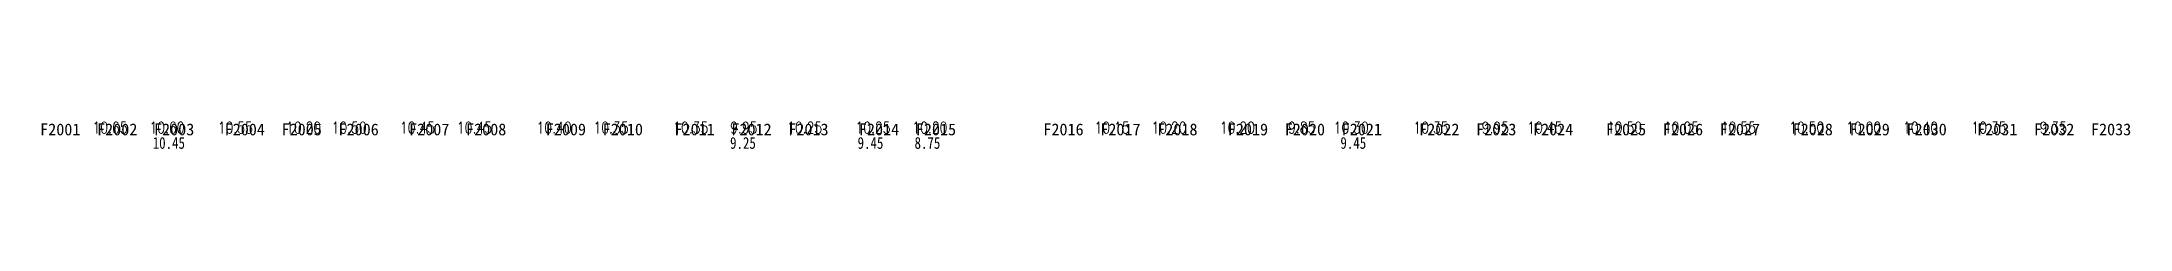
# Model space of a CAD drawing. Header units: millimetres. Extents: x 750450 to 1215890, y -2608 to 304071.
# Drawn here: x 1076491 to 1168193, y 285792 to 286981 of the extents above; entities that cross this region are included whole.
import ezdxf
from ezdxf.enums import TextEntityAlignment as Align

# ---------------------------------------------------------------- set-up
doc = ezdxf.new("R2010")
doc.units = ezdxf.units.MM
doc.header["$LTSCALE"] = 1000
for name, color, linetype in [('p-a-price-generated', 96, 'Continuous'), ('P_number', 120, 'Continuous'), ('P_price', 211, 'Continuous')]:
    doc.layers.add(name, color=color, linetype=linetype)
doc.styles.add('romand', font='romand.shx', dxfattribs={"width": 0.8})
doc.styles.add('华文细黑', font='STXIHEI.TTF')
doc.styles.add('黑体', font='simhei.ttf', dxfattribs={"width": 0.8})

msp = doc.modelspace()

# ---------------------------------------------------------------- texts
at = {"layer": 'p-a-price-generated', "style": 'romand', "width": 0.8}
for s, p in [('10.65', (1078716, 286481, 0)), ('10.60', (1081216, 286481, 0)), ('10.55', (1084216, 286481, 0)), ('10.20', (1087216, 286481, 0)), ('10.50', (1089216, 286481, 0)), ('10.45', (1092216, 286481, 0)), ('10.45', (1094716, 286481, 0)), ('10.40', (1098216, 286481, 0)), ('10.35', (1100716, 286481, 0)), ('10.35', (1104216, 286481, 0)), ('9.95', (1106716, 286481, 0)), ('10.25', (1109216, 286481, 0)), ('10.25', (1112216, 286481, 0)), ('10.20', (1114716, 286481, 0)), ('10.15', (1122716, 286481, 0)), ('10.20', (1125216, 286481, 0)), ('10.20', (1128216, 286481, 0)), ('9.85', (1131216, 286481, 0)), ('10.30', (1133216, 286481, 0)), ('10.35', (1136716, 286481, 0)), ('9.95', (1139716, 286481, 0)), ('10.45', (1141716, 286481, 0)), ('10.50', (1145216, 286481, 0)), ('10.05', (1147716, 286481, 0)), ('10.55', (1150216, 286481, 0)), ('10.50', (1153216, 286481, 0)), ('10.00', (1155716, 286481, 0)), ('10.40', (1158216, 286481, 0)), ('10.35', (1161216, 286481, 0)), ('9.35', (1164216, 286481, 0))]:
    msp.add_text(s, height=500, dxfattribs=at).set_placement(p)
at = {"layer": 'P_number', "style": '华文细黑'}
for s, p in [('F2001', (1077304, 286650, 0)), ('F2002', (1079804, 286650, 0)), ('F2003', (1082304, 286650, 0)), ('F2004', (1085404, 286650, 0)), ('F2005', (1087904, 286650, 0)), ('F2006', (1090404, 286650, 0)), ('F2007', (1093504, 286650, 0)), ('F2008', (1096004, 286650, 0)), ('F2009', (1099504, 286650, 0)), ('F2010', (1102004, 286650, 0)), ('F2011', (1105154, 286650, 0)), ('F2012', (1107654, 286650, 0)), ('F2013', (1110154, 286650, 0)), ('F2014', (1113254, 286650, 0)), ('F2015', (1115754, 286650, 0)), ('F2016', (1121354, 286650, 0)), ('F2017', (1123854, 286650, 0)), ('F2018', (1126354, 286650, 0)), ('F2019', (1129454, 286650, 0)), ('F2020', (1131954, 286650, 0)), ('F2021', (1134454, 286650, 0)), ('F2022', (1137854, 286650, 0)), ('F2023', (1140354, 286650, 0)), ('F2024', (1142854, 286650, 0)), ('F2025', (1146054, 286650, 0)), ('F2026', (1148554, 286650, 0)), ('F2027', (1151054, 286650, 0)), ('F2028', (1154254, 286650, 0)), ('F2029', (1156754, 286650, 0)), ('F2030', (1159254, 286650, 0)), ('F2031', (1162354, 286650, 0)), ('F2032', (1164854, 286650, 0)), ('F2033', (1167354, 286650, 0))]:
    msp.add_text(s, height=520, dxfattribs=at).set_placement(p, align=Align.MIDDLE)
at = {"layer": 'P_price', "style": '黑体', "width": 0.8}
for s, p in [('10.45', (1081363, 285800)), ('9.25', (1106713, 285800)), ('9.45', (1112313, 285800)), ('8.75', (1114813, 285800)), ('9.45', (1133513, 285800))]:
    msp.add_text(s, height=520, dxfattribs=at).set_placement(p)

doc.saveas('drawing.dxf')
